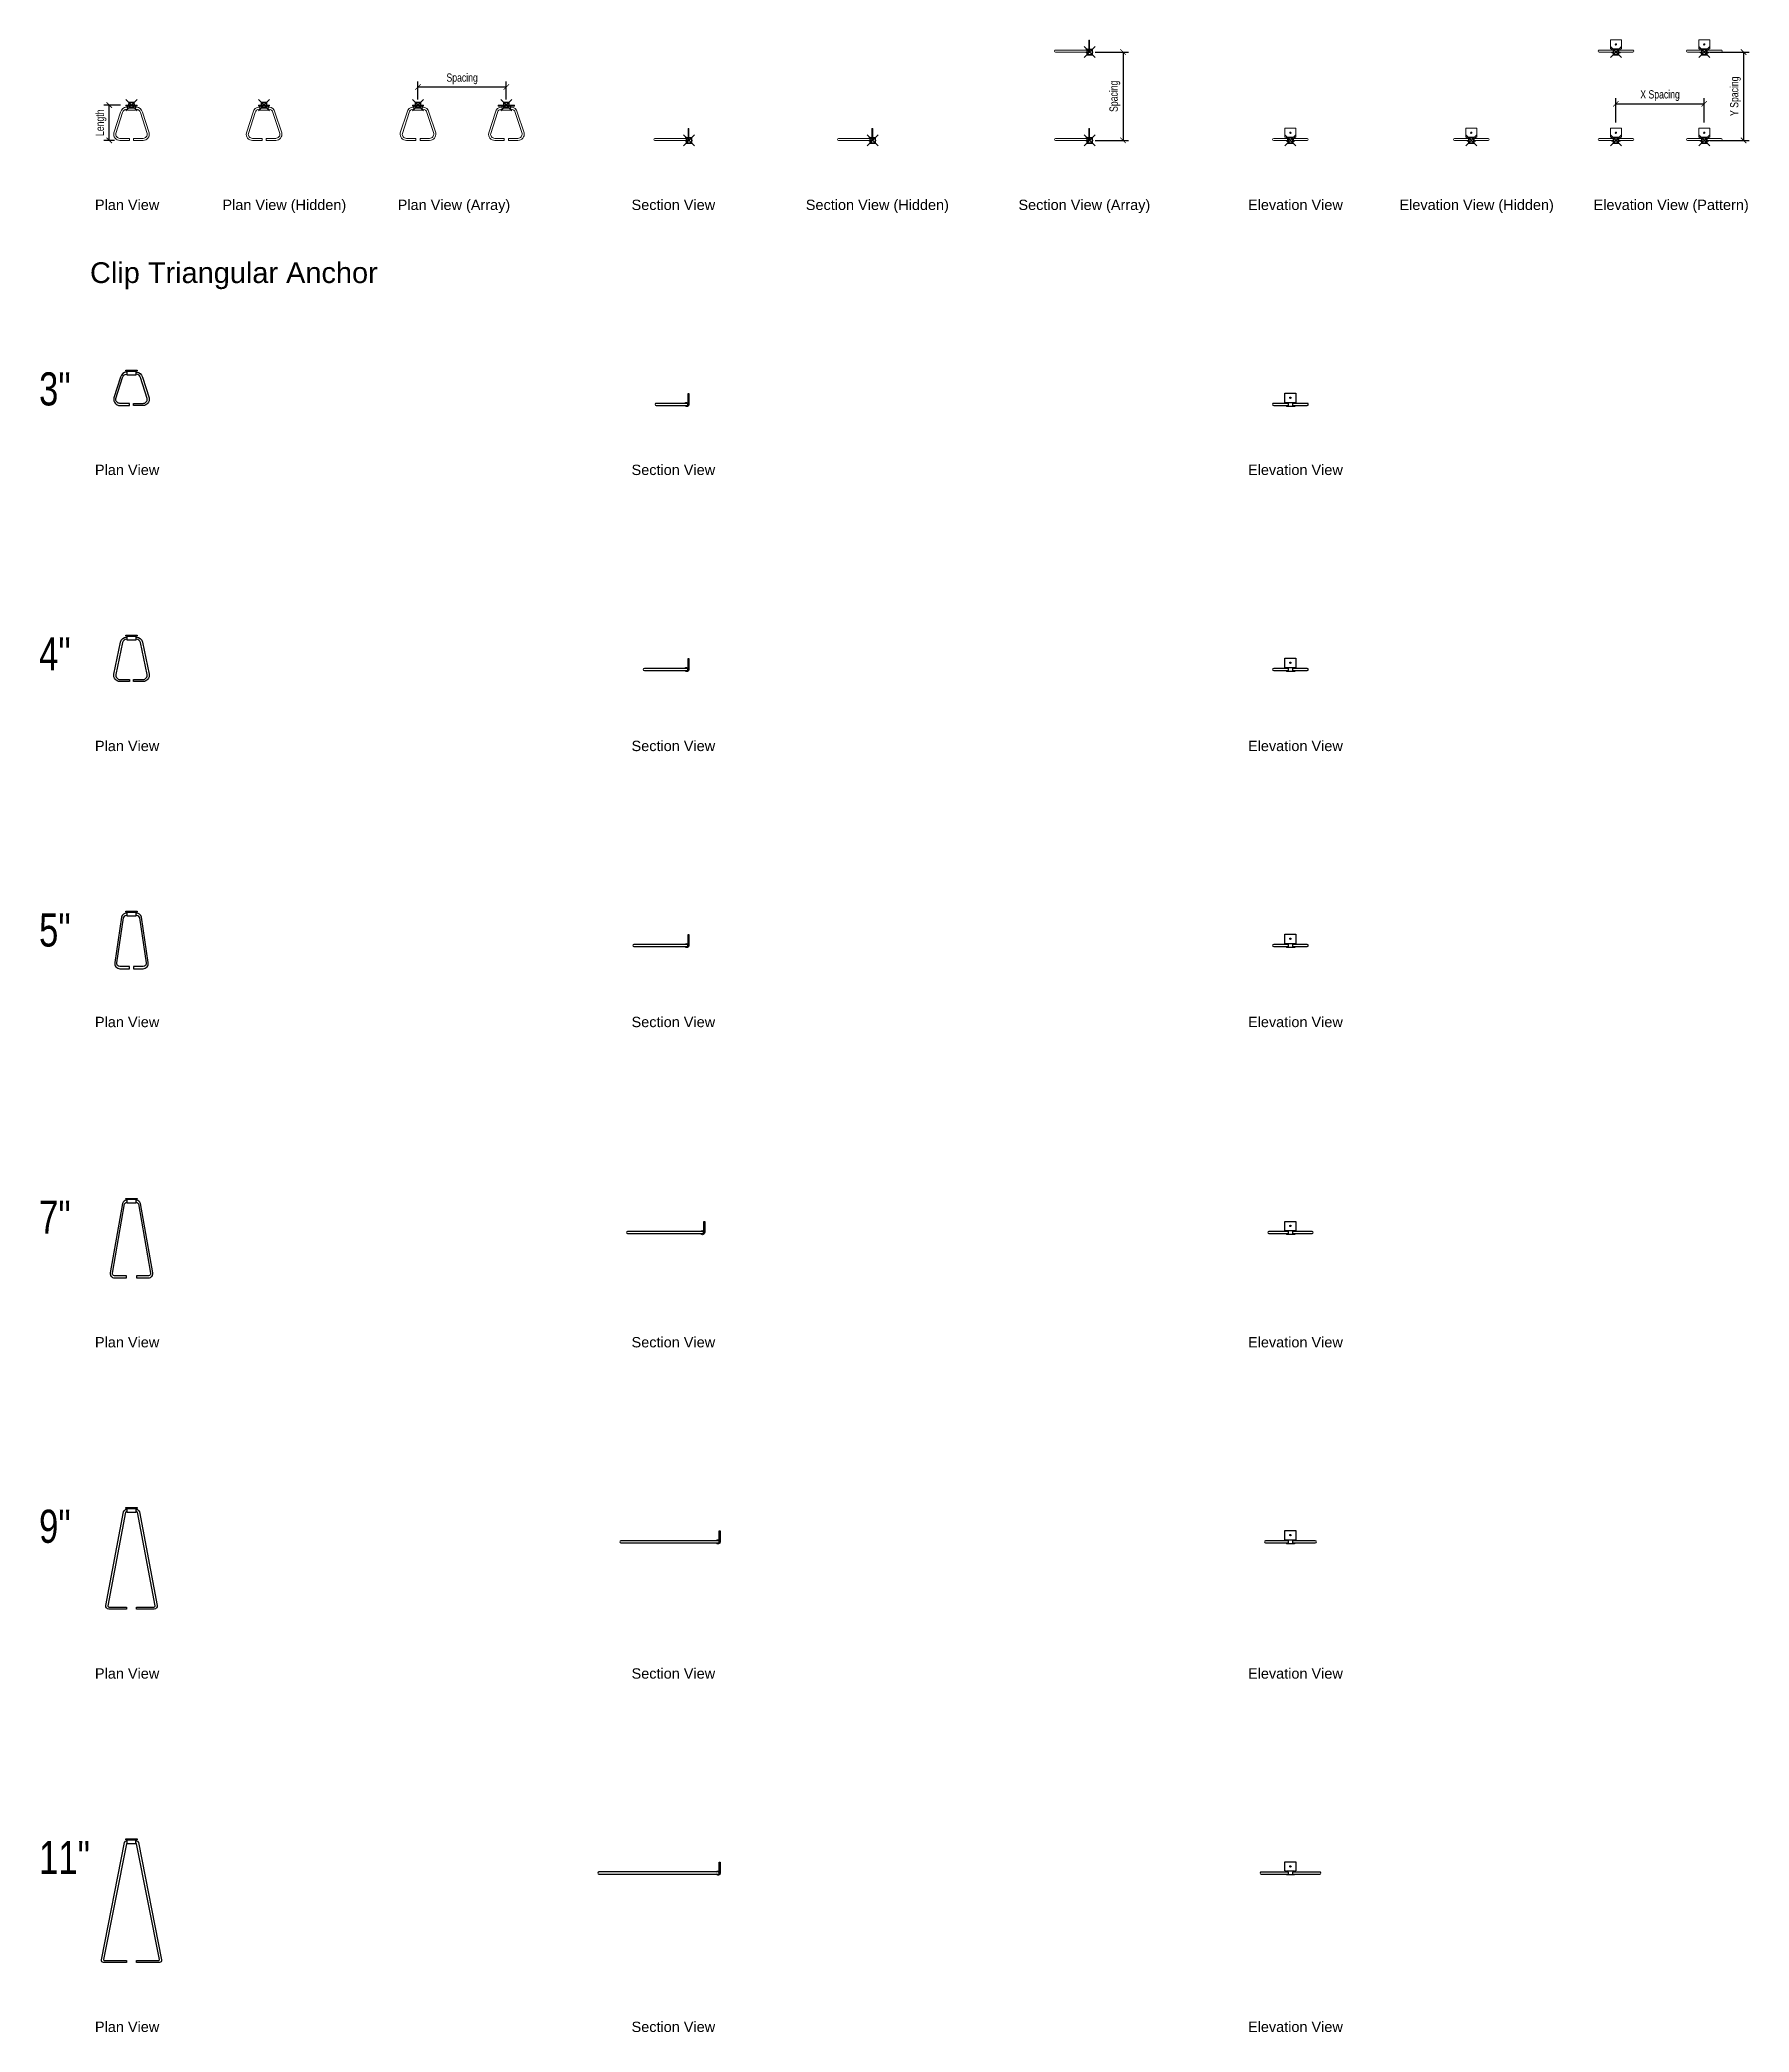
# Model space of a CAD drawing. Header units: inches. Extents: x -1 to 153, y -171 to 9.
import ezdxf
from ezdxf.enums import TextEntityAlignment as Align

# ---------------------------------------------------------------- set-up
doc = ezdxf.new("R2010")
doc.units = ezdxf.units.IN
doc.header["$LTSCALE"] = 48
doc.header["$MEASUREMENT"] = 0
doc.header["$PDMODE"] = 99
doc.header["$PDSIZE"] = 0.5
doc.layers.add('DIMLINE', color=211, linetype='Continuous')
doc.layers.add('FINE', color=90, linetype='Continuous', lineweight=18)
doc.layers.add('TITTXT', color=213, linetype='Continuous', lineweight=50)
doc.styles.add('Arch-Dim', font='ARIAL.TTF', dxfattribs={"width": 0.75})
doc.styles.add('RomanS', font='romans.shx')
doc.dimstyles.new('Aec-Arch-I-96', dxfattribs={"dimscale": 96, "dimtxt": 0.09375, "dimasz": 0.0625, "dimexe": 0.0625, "dimexo": 0.0625, "dimgap": 0.03125, "dimtad": 1, "dimdec": 4, "dimzin": 3, "dimdsep": 46, "dimlunit": 4, "dimtxsty": 'Arch-Dim', "dimblk": 'ARCHTICK', "dimcen": 0.09375, "dimazin": 2, "dimtfac": 0.75, "dimtdec": 4, "dimtix": 1, "dimtmove": 2, "dimatfit": 2, "dimfxl": 1, "dimtolj": 1, "dimtzin": 0, "dimarcsym": 0})

msp = doc.modelspace()

# ---------------------------------------------------------------- texts
at = {"layer": 'DIMLINE', "style": 'Arch-Dim', "width": 0.75}
for s, p in [('3"', (-1.36398, -24)), ('4"', (-1.36398, -48)), ('5"', (-1.36398, -73)), ('7"', (-1.36398, -99)), ('9"', (-1.36398, -127)), ('11"', (-1.36398, -157))]:
    msp.add_text(s, height=3, dxfattribs=at).set_placement(p)

# ---------------------------------------------------------------- blocks, each defined once
blk = doc.blocks.new('Anno_Title_T2')
at = {"color": 0, "linetype": 'ByBlock', "lineweight": -2, "style": 'RomanS'}
blk.add_attdef('TITLE', (0, 0.5), '', height=1.25, dxfattribs=at)
blk.add_attdef('SCALE', text='', height=0.75, dxfattribs=at).set_placement((0, -0.5), align=Align.TOP_LEFT)
blk = doc.blocks.new('_ArchTick')
at = {"color": 0, "linetype": 'ByBlock', "const_width": 0.15}
blk.add_lwpolyline([(-0.5, -0.5), (0.5, 0.5)], dxfattribs=at)
blk = doc.blocks.new('*D21')
at = {"layer": 'DEFPOINTS', "color": 0}
for p in [(4.99, 3.2), (6.51, 3.2), (5.96, 0)]:
    blk.add_point(p, dxfattribs=at)
at = {"layer": 'DIMLINE', "color": 8, "lineweight": -2}
for p, q in [((6.01, 3.2), (4.49, 3.2)), ((4.99, 0), (4.99, 3.2)), ((5.46, 0), (4.49, 0))]:
    blk.add_line(p, q, dxfattribs=at)
at = {"layer": 'DIMLINE', "color": 8, "lineweight": -2, "xscale": 0.5, "yscale": 0.5, "zscale": 0.5}
for p, rotation in [((4.99, 3.2), 90), ((4.99, 0), 270)]:
    blk.add_blockref('_ArchTick', p, dxfattribs=dict(at, rotation=rotation))
at = {"layer": 'DIMLINE', "color": 0, "insert": (4.25, 1.6), "char_height": 0.75, "attachment_point": 5, "rotation": 90, "style": 'Arch-Dim'}
blk.add_mtext('\\A1;Length', dxfattribs=at)
blk = doc.blocks.new('_Open90')
at = {"color": 0, "linetype": 'ByBlock', "lineweight": -2}
for p, q in [((0, 0), (-1, 0)), ((-0.5, 0.5), (0, 0)), ((0, 0), (-0.5, -0.5))]:
    blk.add_line(p, q, dxfattribs=at)
blk = doc.blocks.new('*D22')
at = {"layer": 'DEFPOINTS', "color": 0}
for p in [(40.95, 4.84), (32.95, 3.2), (40.95, 3.2)]:
    blk.add_point(p, dxfattribs=at)
at = {"layer": 'DIMLINE', "color": 8, "lineweight": -2}
for p, q in [((32.95, 3.7), (32.95, 5.34)), ((32.95, 4.84), (40.95, 4.84)), ((40.95, 3.7), (40.95, 5.34))]:
    blk.add_line(p, q, dxfattribs=at)
at = {"layer": 'DIMLINE', "color": 8, "lineweight": -2, "xscale": 0.5, "yscale": 0.5, "zscale": 0.5, "rotation": 180}
blk.add_blockref('_ArchTick', (32.95, 4.84), dxfattribs=at)
at = {"layer": 'DIMLINE', "color": 8, "lineweight": -2, "xscale": 0.5, "yscale": 0.5, "zscale": 0.5}
blk.add_blockref('_ArchTick', (40.95, 4.84), dxfattribs=at)
at = {"layer": 'DIMLINE', "color": 0, "insert": (36.95, 5.58), "char_height": 0.75, "attachment_point": 5, "style": 'Arch-Dim'}
blk.add_mtext('\\A1;Spacing', dxfattribs=at)
blk = doc.blocks.new('*D23')
at = {"layer": 'DEFPOINTS', "color": 0}
for p in [(93.78, 8), (93.78, 0), (96.8, 0)]:
    blk.add_point(p, dxfattribs=at)
at = {"layer": 'DIMLINE', "color": 8, "lineweight": -2}
for p, q in [((94.28, 8), (97.3, 8)), ((96.8, 8), (96.8, 0)), ((94.28, 0), (97.3, 0))]:
    blk.add_line(p, q, dxfattribs=at)
at = {"layer": 'DIMLINE', "color": 8, "lineweight": -2, "xscale": 0.5, "yscale": 0.5, "zscale": 0.5}
for p, rotation in [((96.8, 8), 90), ((96.8, 0), 270)]:
    blk.add_blockref('_ArchTick', p, dxfattribs=dict(at, rotation=rotation))
at = {"layer": 'DIMLINE', "color": 0, "insert": (96.06, 4), "char_height": 0.75, "attachment_point": 5, "rotation": 90, "style": 'Arch-Dim'}
blk.add_mtext('\\A1;Spacing', dxfattribs=at)
blk = doc.blocks.new('*D24')
at = {"layer": 'DEFPOINTS', "color": 0}
for p in [(149.43, 3.32), (141.43, 1.11), (149.43, 1.11)]:
    blk.add_point(p, dxfattribs=at)
at = {"layer": 'DIMLINE', "color": 8, "lineweight": -2}
for p, q in [((141.43, 1.61), (141.43, 3.82)), ((149.43, 1.61), (149.43, 3.82)), ((141.43, 3.32), (149.43, 3.32))]:
    blk.add_line(p, q, dxfattribs=at)
at = {"layer": 'DIMLINE', "color": 8, "lineweight": -2, "xscale": 0.5, "yscale": 0.5, "zscale": 0.5, "rotation": 180}
blk.add_blockref('_ArchTick', (141.43, 3.32), dxfattribs=at)
at = {"layer": 'DIMLINE', "color": 8, "lineweight": -2, "xscale": 0.5, "yscale": 0.5, "zscale": 0.5}
blk.add_blockref('_ArchTick', (149.43, 3.32), dxfattribs=at)
at = {"layer": 'DIMLINE', "color": 0, "insert": (145.43, 4.06), "char_height": 0.75, "attachment_point": 5, "style": 'Arch-Dim'}
blk.add_mtext('\\A1;X Spacing', dxfattribs=at)
blk = doc.blocks.new('*D25')
at = {"layer": 'DEFPOINTS', "color": 0}
for p in [(149.43, 8), (149.43, 0), (153, 0)]:
    blk.add_point(p, dxfattribs=at)
at = {"layer": 'DIMLINE', "color": 8, "lineweight": -2}
for p, q in [((149.93, 8), (153.5, 8)), ((153, 8), (153, 0)), ((149.93, 0), (153.5, 0))]:
    blk.add_line(p, q, dxfattribs=at)
at = {"layer": 'DIMLINE', "color": 8, "lineweight": -2, "xscale": 0.5, "yscale": 0.5, "zscale": 0.5}
for p, rotation in [((153, 8), 90), ((153, 0), 270)]:
    blk.add_blockref('_ArchTick', p, dxfattribs=dict(at, rotation=rotation))
at = {"layer": 'DIMLINE', "color": 0, "insert": (152.26, 4), "char_height": 0.75, "attachment_point": 5, "rotation": 90, "style": 'Arch-Dim'}
blk.add_mtext('\\A1;Y Spacing', dxfattribs=at)
blk = doc.blocks.new('AecDtl_3ClipTrianglePlan')
at = {"color": 0, "linetype": 'ByBlock', "lineweight": -2, "ltscale": 0.0625}
for points in [[(0, 0), (0.5, 0), (0.5, -0.08), (-0.5, -0.08), (-0.5, 0)], [(0, -0.08), (0.38, -0.08), (0.38, -0.45), (-0.38, -0.45), (-0.38, -0.08)]]:
    blk.add_lwpolyline(points, close=True, dxfattribs=at)
for points in [[(-0.38, -0.17), (-0.44, -0.17, 0.35579), (-0.99, -0.62), (-1.6, -2.52, 0.475155), (-1.05, -3.2), (-0.19, -3.2), (-0.19, -3.01), (-1.05, -3.01, -0.467625), (-1.42, -2.57), (-0.81, -0.67, -0.362746), (-0.44, -0.36), (-0.38, -0.36)], [(0.38, -0.17), (0.44, -0.17, -0.35579), (0.99, -0.62), (1.6, -2.52, -0.475155), (1.05, -3.2), (0.19, -3.2), (0.19, -3.01), (1.05, -3.01, 0.467625), (1.42, -2.57), (0.81, -0.67, 0.362746), (0.44, -0.36), (0.38, -0.36)]]:
    blk.add_lwpolyline(points, format="xyb", dxfattribs=at)
blk = doc.blocks.new('AecDtl_3ClipTriangleSection')
at = {"color": 0, "linetype": 'ByBlock', "lineweight": -2, "ltscale": 0.0625}
blk.add_lwpolyline([(-0.19, 0.19), (-2.98, 0.19, 1), (-2.98, 0), (-0.19, 0, 1)], format="xyb", close=True, dxfattribs=at)
for points in [[(-0.24, 0, 0.583199), (-0.08, 0.09), (-0.08, 1.09), (0, 1.09), (0, 0.09, -0.767327), (-0.35, 0)], [(-0.35, 0.19, -0.267949), (-0.19, 0.28), (-0.19, 0.2, 0.136106), (-0.24, 0.19)]]:
    blk.add_lwpolyline(points, format="xyb", dxfattribs=at)
blk = doc.blocks.new('AecDtl_3ClipTriangleElevation')
at = {"color": 0, "linetype": 'ByBlock', "lineweight": -2, "ltscale": 0.0625}
for p, q in [((-0.37, 0), (-0.37, -0.08)), ((0.38, 0), (0.38, -0.08))]:
    blk.add_line(p, q, dxfattribs=at)
for points in [[(-0.19, 0.19), (-1.52, 0.19, 1), (-1.52, 0), (-0.19, 0)], [(0.19, 0), (1.52, 0, 1), (1.52, 0.19), (0.19, 0.19)]]:
    blk.add_lwpolyline(points, format="xyb", close=True, dxfattribs=at)
for points in [[(-0.5, 0.28), (-0.5, 1.11), (0, 1.11), (0.5, 1.11), (0.5, 0.28)], [(-0.5, 0.28), (-0.44, 0.28)], [(-0.37, 0.28), (0.38, 0.28)], [(-0.37, 0.19), (-0.37, 0.28)], [(0.38, 0.19), (0.38, 0.28)], [(0.44, 0.28), (0.5, 0.28)], [(0.38, -0.08), (-0.37, -0.08)]]:
    blk.add_lwpolyline(points, dxfattribs=at)
for points in [[(-0.5, 0.28), (-0.44, 0.28, -0.414214), (-0.37, 0.22), (-0.37, 0.19)], [(0.38, 0.19), (0.38, 0.22, -0.414214), (0.44, 0.28), (0.5, 0.28)]]:
    blk.add_lwpolyline(points, format="xyb", dxfattribs=at)
blk.add_circle((0, 0.7), 0.0625, dxfattribs=at)
blk = doc.blocks.new('AecDtl_4ClipTriangleSection')
at = {"color": 0, "linetype": 'ByBlock', "lineweight": -2, "ltscale": 0.0625}
blk.add_lwpolyline([(-0.19, 0.19), (-4.04, 0.19, 1), (-4.04, 0), (-0.19, 0, 1)], format="xyb", close=True, dxfattribs=at)
for points in [[(-0.24, 0, 0.583199), (-0.08, 0.09), (-0.08, 1.09), (0, 1.09), (0, 0.09, -0.767327), (-0.35, 0)], [(-0.35, 0.19, -0.267949), (-0.19, 0.28), (-0.19, 0.2, 0.136106), (-0.24, 0.19)]]:
    blk.add_lwpolyline(points, format="xyb", dxfattribs=at)
blk = doc.blocks.new('AecDtl_4ClipTriangleElevation')
at = {"color": 0, "linetype": 'ByBlock', "lineweight": -2, "ltscale": 0.0625}
for p, q in [((-0.37, 0), (-0.37, -0.08)), ((0.38, 0), (0.38, -0.08))]:
    blk.add_line(p, q, dxfattribs=at)
for points in [[(-0.19, 0.19), (-1.52, 0.19, 1), (-1.52, 0), (-0.19, 0)], [(0.19, 0), (1.52, 0, 1), (1.52, 0.19), (0.19, 0.19)]]:
    blk.add_lwpolyline(points, format="xyb", close=True, dxfattribs=at)
for points in [[(-0.5, 0.28), (-0.5, 1.11), (0, 1.11), (0.5, 1.11), (0.5, 0.28)], [(-0.5, 0.28), (-0.44, 0.28)], [(-0.37, 0.28), (0.38, 0.28)], [(-0.37, 0.19), (-0.37, 0.28)], [(0.38, 0.19), (0.38, 0.28)], [(0.44, 0.28), (0.5, 0.28)], [(0.38, -0.08), (-0.37, -0.08)]]:
    blk.add_lwpolyline(points, dxfattribs=at)
for points in [[(-0.5, 0.28), (-0.44, 0.28, -0.414214), (-0.37, 0.22), (-0.37, 0.19)], [(0.38, 0.19), (0.38, 0.22, -0.414214), (0.44, 0.28), (0.5, 0.28)]]:
    blk.add_lwpolyline(points, format="xyb", dxfattribs=at)
blk.add_circle((0, 0.7), 0.0625, dxfattribs=at)
blk = doc.blocks.new('AecDtl_4ClipTrianglePlan')
at = {"color": 0, "linetype": 'ByBlock', "lineweight": -2, "ltscale": 0.0625}
for points in [[(0, 0), (0.5, 0), (0.5, -0.08), (-0.5, -0.08), (-0.5, 0)], [(0, -0.08), (0.38, -0.08), (0.38, -0.45), (-0.38, -0.45), (-0.38, -0.08)]]:
    blk.add_lwpolyline(points, close=True, dxfattribs=at)
for points in [[(-0.38, -0.36), (-0.44, -0.36, 0.359268), (-0.8, -0.66), (-1.42, -3.56, 0.471381), (-1.05, -4.01), (-0.19, -4.01), (-0.19, -4.2), (-1.05, -4.2, -0.472374), (-1.6, -3.52), (-0.99, -0.63, -0.35835), (-0.44, -0.17), (-0.38, -0.17)], [(0.38, -0.17), (0.44, -0.17, -0.35835), (0.99, -0.63), (1.6, -3.52, -0.472374), (1.05, -4.2), (0.19, -4.2), (0.19, -4.01), (1.05, -4.01, 0.471381), (1.42, -3.56), (0.8, -0.66, 0.359268), (0.44, -0.36), (0.38, -0.36)]]:
    blk.add_lwpolyline(points, format="xyb", dxfattribs=at)
blk = doc.blocks.new('AecDtl_5ClipTriangleSection')
at = {"color": 0, "linetype": 'ByBlock', "lineweight": -2, "ltscale": 0.0625}
blk.add_lwpolyline([(-0.19, 0.19), (-4.98, 0.19, 1), (-4.98, 0), (-0.19, 0, 1)], format="xyb", close=True, dxfattribs=at)
for points in [[(-0.24, 0, 0.583199), (-0.08, 0.09), (-0.08, 1.09), (0, 1.09), (0, 0.09, -0.767327), (-0.35, 0)], [(-0.35, 0.19, -0.267949), (-0.19, 0.28), (-0.19, 0.2, 0.136106), (-0.24, 0.19)]]:
    blk.add_lwpolyline(points, format="xyb", dxfattribs=at)
blk = doc.blocks.new('AecDtl_5ClipTriangleElevation')
at = {"color": 0, "linetype": 'ByBlock', "lineweight": -2, "ltscale": 0.0625}
for p, q in [((-0.37, 0), (-0.37, -0.08)), ((0.38, 0), (0.38, -0.08))]:
    blk.add_line(p, q, dxfattribs=at)
for points in [[(-0.19, 0.19), (-1.52, 0.19, 1), (-1.52, 0), (-0.19, 0)], [(0.19, 0), (1.52, 0, 1), (1.52, 0.19), (0.19, 0.19)]]:
    blk.add_lwpolyline(points, format="xyb", close=True, dxfattribs=at)
for points in [[(-0.5, 0.28), (-0.5, 1.11), (0, 1.11), (0.5, 1.11), (0.5, 0.28)], [(-0.5, 0.28), (-0.44, 0.28)], [(-0.37, 0.28), (0.38, 0.28)], [(-0.37, 0.19), (-0.37, 0.28)], [(0.38, 0.19), (0.38, 0.28)], [(0.44, 0.28), (0.5, 0.28)], [(0.38, -0.08), (-0.37, -0.08)]]:
    blk.add_lwpolyline(points, dxfattribs=at)
for points in [[(-0.5, 0.28), (-0.44, 0.28, -0.414214), (-0.37, 0.22), (-0.37, 0.19)], [(0.38, 0.19), (0.38, 0.22, -0.414214), (0.44, 0.28), (0.5, 0.28)]]:
    blk.add_lwpolyline(points, format="xyb", dxfattribs=at)
blk.add_circle((0, 0.7), 0.0625, dxfattribs=at)
blk = doc.blocks.new('AecDtl_5ClipTrianglePlan')
at = {"color": 0, "linetype": 'ByBlock', "lineweight": -2, "ltscale": 0.0625}
for points in [[(0, 0), (0.5, 0), (0.5, -0.08), (-0.5, -0.08), (-0.5, 0)], [(0, -0.08), (0.38, -0.08), (0.38, -0.45), (-0.38, -0.45), (-0.38, -0.08)]]:
    blk.add_lwpolyline(points, close=True, dxfattribs=at)
for points in [[(-0.38, -0.17), (-0.44, -0.17, 0.360307), (-0.9, -0.55), (-1.51, -4.64, 0.470257), (-1.05, -5.2), (-0.19, -5.2), (-0.19, -5.01), (-1.05, -5.01, -0.473029), (-1.33, -4.67), (-0.71, -0.59, -0.357746), (-0.44, -0.36), (-0.38, -0.36)], [(0.38, -0.36), (0.44, -0.36, -0.357746), (0.71, -0.59), (1.33, -4.67, -0.473029), (1.05, -5.01), (0.19, -5.01), (0.19, -5.2), (1.05, -5.2, 0.470257), (1.51, -4.64), (0.9, -0.55, 0.360307), (0.44, -0.17), (0.38, -0.17)]]:
    blk.add_lwpolyline(points, format="xyb", dxfattribs=at)
blk = doc.blocks.new('AecDtl_7ClipTriangleSection')
at = {"color": 0, "linetype": 'ByBlock', "lineweight": -2, "ltscale": 0.0625}
blk.add_lwpolyline([(-0.19, 0.19), (-6.98, 0.19, 1), (-6.98, 0), (-0.19, 0, 1)], format="xyb", close=True, dxfattribs=at)
for points in [[(-0.24, 0, 0.583199), (-0.08, 0.09), (-0.08, 1.09), (0, 1.09), (0, 0.09, -0.767327), (-0.35, 0)], [(-0.35, 0.19, -0.267949), (-0.19, 0.28), (-0.19, 0.2, 0.136106), (-0.24, 0.19)]]:
    blk.add_lwpolyline(points, format="xyb", dxfattribs=at)
blk = doc.blocks.new('AecDtl_7ClipTriangleElevation')
at = {"color": 0, "linetype": 'ByBlock', "lineweight": -2, "ltscale": 0.0625}
for p, q in [((-0.37, 0), (-0.37, -0.08)), ((0.38, 0), (0.38, -0.08))]:
    blk.add_line(p, q, dxfattribs=at)
for points in [[(-0.19, 0.19), (-1.96, 0.19, 1), (-1.96, 0), (-0.19, 0)], [(0.19, 0), (1.96, 0, 1), (1.96, 0.19), (0.19, 0.19)]]:
    blk.add_lwpolyline(points, format="xyb", close=True, dxfattribs=at)
for points in [[(-0.5, 0.28), (-0.5, 1.11), (0, 1.11), (0.5, 1.11), (0.5, 0.28)], [(-0.5, 0.28), (-0.44, 0.28)], [(-0.37, 0.28), (0.38, 0.28)], [(-0.37, 0.19), (-0.37, 0.28)], [(0.38, 0.19), (0.38, 0.28)], [(0.44, 0.28), (0.5, 0.28)], [(0.38, -0.08), (-0.37, -0.08)]]:
    blk.add_lwpolyline(points, dxfattribs=at)
for points in [[(-0.5, 0.28), (-0.44, 0.28, -0.414214), (-0.37, 0.22), (-0.37, 0.19)], [(0.38, 0.19), (0.38, 0.22, -0.414214), (0.44, 0.28), (0.5, 0.28)]]:
    blk.add_lwpolyline(points, format="xyb", dxfattribs=at)
blk.add_circle((0, 0.7), 0.0625, dxfattribs=at)
blk = doc.blocks.new('AecDtl_7ClipTrianglePlan')
at = {"color": 0, "linetype": 'ByBlock', "lineweight": -2, "ltscale": 0.0625}
for points in [[(0, 0), (0.5, 0), (0.5, -0.08), (-0.5, -0.08), (-0.5, 0)], [(0, -0.08), (0.38, -0.08), (0.38, -0.45), (-0.38, -0.45), (-0.38, -0.08)]]:
    blk.add_lwpolyline(points, close=True, dxfattribs=at)
for points in [[(-0.38, -0.17), (-0.44, -0.17, 0.359021), (-0.8, -0.48), (-1.92, -6.75, 0.471648), (-1.55, -7.2), (-0.44, -7.2), (-0.44, -7.01), (-1.55, -7.01, -0.473705), (-1.73, -6.78), (-0.62, -0.51, -0.357124), (-0.44, -0.36), (-0.38, -0.36)], [(0.38, -0.36), (0.44, -0.36, -0.357124), (0.62, -0.51), (1.73, -6.78, -0.473705), (1.55, -7.01), (0.44, -7.01), (0.44, -7.2), (1.55, -7.2, 0.471648), (1.92, -6.75), (0.8, -0.48, 0.359021), (0.44, -0.17), (0.38, -0.17)]]:
    blk.add_lwpolyline(points, format="xyb", dxfattribs=at)
blk = doc.blocks.new('AecDtl_9ClipTriangleSection')
at = {"color": 0, "linetype": 'ByBlock', "lineweight": -2, "ltscale": 0.0625}
blk.add_lwpolyline([(-0.19, 0.19), (-8.98, 0.19, 1), (-8.98, 0), (-0.19, 0, 1)], format="xyb", close=True, dxfattribs=at)
for points in [[(-0.24, 0, 0.583199), (-0.08, 0.09), (-0.08, 1.09), (0, 1.09), (0, 0.09, -0.767327), (-0.35, 0)], [(-0.35, 0.19, -0.267949), (-0.19, 0.28), (-0.19, 0.2, 0.136106), (-0.24, 0.19)]]:
    blk.add_lwpolyline(points, format="xyb", dxfattribs=at)
blk = doc.blocks.new('AecDtl_9ClipTriangleElevation')
at = {"color": 0, "linetype": 'ByBlock', "lineweight": -2, "ltscale": 0.0625}
for p, q in [((-0.375, 0), (-0.375, -0.078125)), ((0.375, 0), (0.375, -0.078125))]:
    blk.add_line(p, q, dxfattribs=at)
for points in [[(-0.1875, 0.1875), (-2.25, 0.1875, 1), (-2.25, 0), (-0.1875, 0)], [(0.1875, 0), (2.25, 0, 1), (2.25, 0.1875), (0.1875, 0.1875)]]:
    blk.add_lwpolyline(points, format="xyb", close=True, dxfattribs=at)
for points in [[(-0.5, 0.28125), (-0.5, 1.109375), (0, 1.109375), (0.5, 1.109375), (0.5, 0.28125)], [(-0.5, 0.28125), (-0.4375, 0.28125)], [(-0.375, 0.28125), (0.375, 0.28125)], [(-0.375, 0.1875), (-0.375, 0.28125)], [(0.375, 0.1875), (0.375, 0.28125)], [(0.4375, 0.28125), (0.5, 0.28125)], [(0.375, -0.078125), (-0.375, -0.078125)]]:
    blk.add_lwpolyline(points, dxfattribs=at)
for points in [[(-0.5, 0.28125), (-0.4375, 0.28125, -0.4142135624), (-0.375, 0.21875), (-0.375, 0.1875)], [(0.375, 0.1875), (0.375, 0.21875, -0.4142135624), (0.4375, 0.28125), (0.5, 0.28125)]]:
    blk.add_lwpolyline(points, format="xyb", dxfattribs=at)
blk.add_circle((0, 0.695312), 0.0625, dxfattribs=at)
blk = doc.blocks.new('AecDtl_9ClipTrianglePlan')
at = {"color": 0, "linetype": 'ByBlock', "lineweight": -2, "ltscale": 0.0625}
for points in [[(0, 0), (0.5, 0), (0.5, -0.08), (-0.5, -0.08), (-0.5, 0)], [(0, -0.08), (0.38, -0.08), (0.38, -0.45), (-0.38, -0.45), (-0.38, -0.08)]]:
    blk.add_lwpolyline(points, close=True, dxfattribs=at)
for points in [[(-0.38, -0.36), (-0.44, -0.36, 0.357456), (-0.53, -0.43), (-2.14, -8.9, 0.473344), (-2.05, -9.01), (-0.44, -9.01), (-0.44, -9.2), (-2.05, -9.2, -0.473865), (-2.33, -8.86), (-0.71, -0.4, -0.356976), (-0.44, -0.17), (-0.38, -0.17)], [(0.38, -0.17), (0.44, -0.17, -0.356976), (0.71, -0.4), (2.33, -8.86, -0.473865), (2.05, -9.2), (0.44, -9.2), (0.44, -9.01), (2.05, -9.01, 0.473344), (2.14, -8.9), (0.53, -0.43, 0.357456), (0.44, -0.36), (0.38, -0.36)]]:
    blk.add_lwpolyline(points, format="xyb", dxfattribs=at)
blk = doc.blocks.new('AecDtl_11ClipTriangleSection')
at = {"color": 0, "linetype": 'ByBlock', "lineweight": -2, "ltscale": 0.0625}
blk.add_lwpolyline([(-0.19, 0.19), (-10.98, 0.19, 1), (-10.98, 0), (-0.19, 0, 1)], format="xyb", close=True, dxfattribs=at)
for points in [[(-0.24, 0, 0.583199), (-0.08, 0.09), (-0.08, 1.09), (0, 1.09), (0, 0.09, -0.767327), (-0.35, 0)], [(-0.35, 0.19, -0.267949), (-0.19, 0.28), (-0.19, 0.2, 0.136106), (-0.24, 0.19)]]:
    blk.add_lwpolyline(points, format="xyb", dxfattribs=at)
blk = doc.blocks.new('AecDtl_11ClipTriangleElevation')
at = {"color": 0, "linetype": 'ByBlock', "lineweight": -2, "ltscale": 0.0625}
for p, q in [((-0.375, 0), (-0.375, -0.078125)), ((0.375, 0), (0.375, -0.078125))]:
    blk.add_line(p, q, dxfattribs=at)
for points in [[(-0.1875, 0.1875), (-2.65625, 0.1875, 1), (-2.65625, 0), (-0.1875, 0)], [(0.1875, 0), (2.65625, 0, 1), (2.65625, 0.1875), (0.1875, 0.1875)]]:
    blk.add_lwpolyline(points, format="xyb", close=True, dxfattribs=at)
for points in [[(-0.5, 0.28125), (-0.5, 1.109375), (0, 1.109375), (0.5, 1.109375), (0.5, 0.28125)], [(-0.5, 0.28125), (-0.4375, 0.28125)], [(-0.375, 0.28125), (0.375, 0.28125)], [(-0.375, 0.1875), (-0.375, 0.28125)], [(0.375, 0.1875), (0.375, 0.28125)], [(0.4375, 0.28125), (0.5, 0.28125)], [(0.375, -0.078125), (-0.375, -0.078125)]]:
    blk.add_lwpolyline(points, dxfattribs=at)
for points in [[(-0.5, 0.28125), (-0.4375, 0.28125, -0.4142135624), (-0.375, 0.21875), (-0.375, 0.1875)], [(0.375, 0.1875), (0.375, 0.21875, -0.4142135624), (0.4375, 0.28125), (0.5, 0.28125)]]:
    blk.add_lwpolyline(points, format="xyb", dxfattribs=at)
blk.add_circle((0, 0.695312), 0.0625, dxfattribs=at)
blk = doc.blocks.new('AecDtl_11ClipTrianglePlan')
at = {"color": 0, "linetype": 'ByBlock', "lineweight": -2, "ltscale": 0.0625}
for points in [[(0, 0), (0.5, 0), (0.5, -0.08), (-0.5, -0.08), (-0.5, 0)], [(0, -0.08), (0.37, -0.08), (0.37, -0.45), (-0.38, -0.45), (-0.38, -0.08)]]:
    blk.add_lwpolyline(points, close=True, dxfattribs=at)
for points in [[(-0.38, -0.37, 0.265915), (-0.46, -0.46), (-2.53, -10.93, 0.477285), (-2.47, -11.01), (-0.44, -11.01), (-0.44, -11.2), (-2.55, -11.2, -0.474497), (-2.73, -10.97), (-0.62, -0.32, -0.356395), (-0.44, -0.17), (-0.38, -0.17)], [(0.37, -0.17), (0.44, -0.17, -0.356395), (0.62, -0.32), (2.73, -10.97, -0.474497), (2.55, -11.2), (0.44, -11.2), (0.44, -11.01), (2.47, -11.01, 0.477285), (2.53, -10.93), (0.46, -0.46, 0.265915), (0.37, -0.37)]]:
    blk.add_lwpolyline(points, format="xyb", dxfattribs=at)

# ---------------------------------------------------------------- dimensions: what is measured, and where the dimension line sits
at = {"layer": 'DIMLINE'}
for base, p1, p2, text, picture, middle in [((96.79801, 0), (93.77745, 8), (93.77745, 0), 'Spacing', '*D23', (96.05637, 4)), ((152.9995, 0), (149.43235, 8), (149.43235, 0), 'Y Spacing', '*D25', (152.25786, 4)), ((4.989, 3.19531), (5.9569, 0), (6.50802, 3.19531), 'Length', '*D21', (4.25375, 1.59766))]:
    dim = msp.add_linear_dim(base=base, p1=p1, p2=p2, angle=90, text=text, dimstyle='Aec-Arch-I-96', override={"dimscale": 8, "dimclrd": 8, "dimclre": 8, "dimldrblk": 'Open90'}, dxfattribs=at)
    dim.commit()
    dim.dimension.update_dxf_attribs({"geometry": picture, "text_midpoint": middle})
for base, p1, p2, text, picture, middle in [((40.95481, 4.83595), (32.95481, 3.19531), (40.95481, 3.19531), 'Spacing', '*D22', (36.95481, 5.57759)), ((149.43235, 3.31566), (141.43235, 1.10938), (149.43235, 1.10938), 'X Spacing', '*D24', (145.43235, 4.0573))]:
    dim = msp.add_linear_dim(base=base, p1=p1, p2=p2, text=text, dimstyle='Aec-Arch-I-96', override={"dimscale": 8, "dimclrd": 8, "dimclre": 8, "dimldrblk": 'Open90'}, dxfattribs=at)
    dim.commit()
    dim.dimension.update_dxf_attribs({"geometry": picture, "text_midpoint": middle})

# ---------------------------------------------------------------- linework, layer by layer
at = {"layer": 'DIMLINE'}
for p in [(93.77745, 8), (141.43235, 8), (149.43235, 8), (7.00802, 3.19531), (19.01399, 3.19531), (32.95481, 3.19531), (40.95481, 3.19531), (57.49312, 0), (74.13356, 0), (93.77745, 0), (111.96251, 0), (128.33464, 0), (141.43235, 0), (149.43235, 0)]:
    msp.add_point(p, dxfattribs=at)
at = {"layer": 'FINE'}
for p, q in [((141.05735, 8), (141.05735, 7.92188)), ((141.24485, 8), (141.24485, 8.1875)), ((141.61985, 8), (141.61985, 8.1875)), ((141.80735, 8), (141.80735, 7.92188)), ((149.05735, 8), (149.05735, 7.92188)), ((149.24485, 8), (149.24485, 8.1875)), ((149.61985, 8), (149.61985, 8.1875)), ((149.80735, 8), (149.80735, 7.92188)), ((111.58751, 0), (111.58751, -0.07812)), ((112.33751, 0), (112.33751, -0.07812)), ((141.05735, 0), (141.05735, -0.07812)), ((141.24485, 0), (141.24485, 0.1875)), ((141.61985, 0), (141.61985, 0.1875)), ((141.80735, 0), (141.80735, -0.07812)), ((149.05735, 0), (149.05735, -0.07812)), ((149.24485, 0), (149.24485, 0.1875)), ((149.61985, 0), (149.61985, 0.1875)), ((149.80735, 0), (149.80735, -0.07812))]:
    msp.add_line(p, q, dxfattribs=at)
at = {"layer": 'FINE', "ltscale": 0.0625}
for p, q in [((127.95964, 0), (127.95964, -0.07812)), ((128.14714, 0), (128.14714, 0.1875)), ((128.52214, 0), (128.52214, 0.1875)), ((128.70964, 0), (128.70964, -0.07812))]:
    msp.add_line(p, q, dxfattribs=at)
at = {"layer": 'FINE'}
for points in [[(93.53362, 8, 0.583198663), (93.69933, 8.09375), (93.69933, 9.09375), (93.77745, 9.09375), (93.77745, 8.09375, -0.767326988), (93.42757, 8)], [(93.42757, 8.1875, -0.267949192), (93.58995, 8.28125), (93.58995, 8.20312, 0.136106111), (93.53362, 8.1875)], [(141.24485, 8.1875), (139.91247, 8.1875, 1), (139.91247, 8), (141.24485, 8)], [(140.93235, 8.28125), (140.99485, 8.28125, -0.414213562), (141.05735, 8.21875), (141.05735, 8.1875)], [(141.61985, 8), (142.95222, 8, 1), (142.95222, 8.1875), (141.61985, 8.1875)], [(141.80735, 8.1875), (141.80735, 8.21875, -0.414213562), (141.86985, 8.28125), (141.93235, 8.28125)], [(149.24485, 8.1875), (147.91247, 8.1875, 1), (147.91247, 8), (149.24485, 8)], [(148.93235, 8.28125), (148.99485, 8.28125, -0.414213562), (149.05735, 8.21875), (149.05735, 8.1875)], [(149.61985, 8), (150.95222, 8, 1), (150.95222, 8.1875), (149.61985, 8.1875)], [(149.80735, 8.1875), (149.80735, 8.21875, -0.414213562), (149.86985, 8.28125), (149.93235, 8.28125)], [(6.63302, 3.02344), (6.57131, 3.02344, 0.35579007), (6.02041, 2.57462), (5.40601, 0.67618, 0.47515463), (5.9569, 0), (6.82052, 0), (6.82052, 0.1875), (5.9569, 0.1875, -0.467625001), (5.58788, 0.62922), (6.20229, 2.52765, -0.362745932), (6.57131, 2.83594), (6.63302, 2.83594)], [(7.38302, 3.02344), (7.44474, 3.02344, -0.35579007), (7.99563, 2.57462), (8.61004, 0.67618, -0.47515463), (8.05915, 0), (7.19552, 0), (7.19552, 0.1875), (8.05915, 0.1875, 0.467625001), (8.42817, 0.62922), (7.81376, 2.52765, 0.362745932), (7.44474, 2.83594), (7.38302, 2.83594)], [(32.57981, 3.02344), (32.51809, 3.02344, 0.35579007), (31.9672, 2.57462), (31.3528, 0.67618, 0.47515463), (31.90369, 0), (32.76731, 0), (32.76731, 0.1875), (31.90369, 0.1875, -0.467625001), (31.53467, 0.62922), (32.14908, 2.52765, -0.362745932), (32.51809, 2.83594), (32.57981, 2.83594)], [(33.32981, 3.02344), (33.39153, 3.02344, -0.35579007), (33.94242, 2.57462), (34.55683, 0.67618, -0.47515463), (34.00594, 0), (33.14231, 0), (33.14231, 0.1875), (34.00594, 0.1875, 0.467625001), (34.37495, 0.62922), (33.76055, 2.52765, 0.362745932), (33.39153, 2.83594), (33.32981, 2.83594)], [(40.57981, 3.02344), (40.51809, 3.02344, 0.35579007), (39.9672, 2.57462), (39.3528, 0.67618, 0.47515463), (39.90369, 0), (40.76731, 0), (40.76731, 0.1875), (39.90369, 0.1875, -0.467625001), (39.53467, 0.62922), (40.14908, 2.52765, -0.362745932), (40.51809, 2.83594), (40.57981, 2.83594)], [(41.32981, 3.02344), (41.39153, 3.02344, -0.35579007), (41.94242, 2.57462), (42.55683, 0.67618, -0.47515463), (42.00594, 0), (41.14231, 0), (41.14231, 0.1875), (42.00594, 0.1875, 0.467625001), (42.37495, 0.62922), (41.76055, 2.52765, 0.362745932), (41.39153, 2.83594), (41.32981, 2.83594)], [(57.24928, 0, 0.583198663), (57.41499, 0.09375), (57.41499, 1.09375), (57.49312, 1.09375), (57.49312, 0.09375, -0.767326988), (57.14324, 0)], [(57.14324, 0.1875, -0.267949192), (57.30562, 0.28125), (57.30562, 0.20312, 0.136106111), (57.24928, 0.1875)], [(93.53362, 0, 0.583198663), (93.69933, 0.09375), (93.69933, 1.09375), (93.77745, 1.09375), (93.77745, 0.09375, -0.767326988), (93.42757, 0)], [(93.42757, 0.1875, -0.267949192), (93.58995, 0.28125), (93.58995, 0.20312, 0.136106111), (93.53362, 0.1875)], [(111.46251, 0.28125), (111.52501, 0.28125, -0.414213562), (111.58751, 0.21875), (111.58751, 0.1875)], [(112.33751, 0.1875), (112.33751, 0.21875, -0.414213562), (112.40001, 0.28125), (112.46251, 0.28125)], [(141.24485, 0.1875), (139.91247, 0.1875, 1), (139.91247, 0), (141.24485, 0)], [(140.93235, 0.28125), (140.99485, 0.28125, -0.414213562), (141.05735, 0.21875), (141.05735, 0.1875)], [(141.61985, 0), (142.95222, 0, 1), (142.95222, 0.1875), (141.61985, 0.1875)], [(141.80735, 0.1875), (141.80735, 0.21875, -0.414213562), (141.86985, 0.28125), (141.93235, 0.28125)], [(149.24485, 0.1875), (147.91247, 0.1875, 1), (147.91247, 0), (149.24485, 0)], [(148.93235, 0.28125), (148.99485, 0.28125, -0.414213562), (149.05735, 0.21875), (149.05735, 0.1875)], [(149.61985, 0), (150.95222, 0, 1), (150.95222, 0.1875), (149.61985, 0.1875)], [(149.80735, 0.1875), (149.80735, 0.21875, -0.414213562), (149.86985, 0.28125), (149.93235, 0.28125)]]:
    msp.add_lwpolyline(points, format="xyb", dxfattribs=at)
for points in [[(140.93235, 8.28125), (140.93235, 9.10938), (141.43235, 9.10938), (141.93235, 9.10938), (141.93235, 8.28125)], [(148.93235, 8.28125), (148.93235, 9.10938), (149.43235, 9.10938), (149.93235, 9.10938), (149.93235, 8.28125)], [(140.93235, 8.28125), (140.99485, 8.28125)], [(141.05735, 8.28125), (141.80735, 8.28125)], [(141.05735, 8.1875), (141.05735, 8.28125)], [(141.80735, 7.92188), (141.05735, 7.92188)], [(141.80735, 8.1875), (141.80735, 8.28125)], [(141.86985, 8.28125), (141.93235, 8.28125)], [(148.93235, 8.28125), (148.99485, 8.28125)], [(149.05735, 8.28125), (149.80735, 8.28125)], [(149.05735, 8.1875), (149.05735, 8.28125)], [(149.80735, 7.92188), (149.05735, 7.92188)], [(149.80735, 8.1875), (149.80735, 8.28125)], [(149.86985, 8.28125), (149.93235, 8.28125)], [(111.46251, 0.28125), (111.46251, 1.10938), (111.96251, 1.10938), (112.46251, 1.10938), (112.46251, 0.28125)], [(111.46251, 0.28125), (111.52501, 0.28125)], [(111.58751, 0.28125), (112.33751, 0.28125)], [(111.58751, 0.1875), (111.58751, 0.28125)], [(112.33751, 0.1875), (112.33751, 0.28125)], [(112.40001, 0.28125), (112.46251, 0.28125)], [(140.93235, 0.28125), (140.93235, 1.10938), (141.43235, 1.10938), (141.93235, 1.10938), (141.93235, 0.28125)], [(140.93235, 0.28125), (140.99485, 0.28125)], [(141.05735, 0.28125), (141.80735, 0.28125)], [(141.05735, 0.1875), (141.05735, 0.28125)], [(141.80735, 0.1875), (141.80735, 0.28125)], [(141.86985, 0.28125), (141.93235, 0.28125)], [(148.93235, 0.28125), (148.93235, 1.10938), (149.43235, 1.10938), (149.93235, 1.10938), (149.93235, 0.28125)], [(148.93235, 0.28125), (148.99485, 0.28125)], [(149.05735, 0.28125), (149.80735, 0.28125)], [(149.05735, 0.1875), (149.05735, 0.28125)], [(149.80735, 0.1875), (149.80735, 0.28125)], [(149.86985, 0.28125), (149.93235, 0.28125)], [(112.33751, -0.07812), (111.58751, -0.07812)], [(141.80735, -0.07812), (141.05735, -0.07812)], [(149.80735, -0.07812), (149.05735, -0.07812)]]:
    msp.add_lwpolyline(points, dxfattribs=at)
for points in [[(93.58995, 8.1875), (90.67589, 8.1875, 1), (90.67589, 8), (93.58995, 8, 1)], [(57.30562, 0.1875), (54.39156, 0.1875, 1), (54.39156, 0), (57.30562, 0, 1)], [(93.58995, 0.1875), (90.67589, 0.1875, 1), (90.67589, 0), (93.58995, 0, 1)], [(111.77501, 0.1875), (110.44264, 0.1875, 1), (110.44264, 0), (111.77501, 0)], [(112.15001, 0), (113.48239, 0, 1), (113.48239, 0.1875), (112.15001, 0.1875)]]:
    msp.add_lwpolyline(points, format="xyb", close=True, dxfattribs=at)
for points in [[(7.00802, 3.19531), (7.50802, 3.19531), (7.50802, 3.11719), (6.50802, 3.11719), (6.50802, 3.19531)], [(7.00802, 3.11719), (7.38302, 3.11719), (7.38302, 2.74219), (6.63302, 2.74219), (6.63302, 3.11719)], [(32.95481, 3.19531), (33.45481, 3.19531), (33.45481, 3.11719), (32.45481, 3.11719), (32.45481, 3.19531)], [(32.95481, 3.11719), (33.32981, 3.11719), (33.32981, 2.74219), (32.57981, 2.74219), (32.57981, 3.11719)], [(40.95481, 3.19531), (41.70481, 3.19531), (41.70481, 3.11719), (40.20481, 3.11719), (40.20481, 3.19531)], [(40.95481, 3.11719), (41.32981, 3.11719), (41.32981, 2.74219), (40.57981, 2.74219), (40.57981, 3.11719)]]:
    msp.add_lwpolyline(points, close=True, dxfattribs=at)
at = {"layer": 'FINE', "ltscale": 0.0625}
for points in [[(18.63899, 3.02344), (18.57727, 3.02344, 0.35579007), (18.02638, 2.57462), (17.41197, 0.67618, 0.47515463), (17.96287, 0), (18.82649, 0), (18.82649, 0.1875), (17.96287, 0.1875, -0.467625001), (17.59385, 0.62922), (18.20825, 2.52765, -0.362745932), (18.57727, 2.83594), (18.63899, 2.83594)], [(19.38899, 3.02344), (19.45071, 3.02344, -0.35579007), (20.0016, 2.57462), (20.61601, 0.67618, -0.47515463), (20.06511, 0), (19.20149, 0), (19.20149, 0.1875), (20.06511, 0.1875, 0.467625001), (20.43413, 0.62922), (19.81972, 2.52765, 0.362745932), (19.45071, 2.83594), (19.38899, 2.83594)], [(73.88973, 0, 0.583198663), (74.05544, 0.09375), (74.05544, 1.09375), (74.13356, 1.09375), (74.13356, 0.09375, -0.767326988), (73.78368, 0)], [(73.78368, 0.1875, -0.267949192), (73.94606, 0.28125), (73.94606, 0.20312, 0.136106111), (73.88973, 0.1875)], [(128.14714, 0.1875), (126.81477, 0.1875, 1), (126.81477, 0), (128.14714, 0)], [(127.83464, 0.28125), (127.89714, 0.28125, -0.414213562), (127.95964, 0.21875), (127.95964, 0.1875)], [(128.52214, 0), (129.85452, 0, 1), (129.85452, 0.1875), (128.52214, 0.1875)], [(128.70964, 0.1875), (128.70964, 0.21875, -0.414213562), (128.77214, 0.28125), (128.83464, 0.28125)]]:
    msp.add_lwpolyline(points, format="xyb", dxfattribs=at)
for points in [[(19.01399, 3.19531), (19.51399, 3.19531), (19.51399, 3.11719), (18.51399, 3.11719), (18.51399, 3.19531)], [(19.01399, 3.11719), (19.38899, 3.11719), (19.38899, 2.74219), (18.63899, 2.74219), (18.63899, 3.11719)]]:
    msp.add_lwpolyline(points, close=True, dxfattribs=at)
msp.add_lwpolyline([(73.94606, 0.1875), (71.032, 0.1875, 1), (71.032, 0), (73.94606, 0, 1)], format="xyb", close=True, dxfattribs=at)
for points in [[(127.83464, 0.28125), (127.83464, 1.10938), (128.33464, 1.10938), (128.83464, 1.10938), (128.83464, 0.28125)], [(127.83464, 0.28125), (127.89714, 0.28125)], [(127.95964, 0.28125), (128.70964, 0.28125)], [(127.95964, 0.1875), (127.95964, 0.28125)], [(128.70964, 0.1875), (128.70964, 0.28125)], [(128.77214, 0.28125), (128.83464, 0.28125)], [(128.70964, -0.07812), (127.95964, -0.07812)]]:
    msp.add_lwpolyline(points, dxfattribs=at)
at = {"layer": 'FINE'}
for centre in [(141.43235, 8.69531), (149.43235, 8.69531), (111.96251, 0.69531), (141.43235, 0.69531), (149.43235, 0.69531)]:
    msp.add_circle(centre, 0.0625, dxfattribs=at)
at = {"layer": 'FINE', "ltscale": 0.0625}
msp.add_circle((128.33464, 0.69531), 0.0625, dxfattribs=at)

# ---------------------------------------------------------------- block references
for name, p in [('AecDtl_3ClipTrianglePlan', (7.00802, -20.80469)), ('AecDtl_3ClipTriangleSection', (57.49312, -24)), ('AecDtl_3ClipTriangleElevation', (111.96251, -24)), ('AecDtl_4ClipTrianglePlan', (7.00802, -44.80469)), ('AecDtl_4ClipTriangleSection', (57.49312, -48)), ('AecDtl_4ClipTriangleElevation', (111.96251, -48)), ('AecDtl_5ClipTrianglePlan', (7.00802, -69.80469)), ('AecDtl_5ClipTriangleSection', (57.49312, -73)), ('AecDtl_5ClipTriangleElevation', (111.96251, -73)), ('AecDtl_7ClipTrianglePlan', (7.00802, -95.80469)), ('AecDtl_7ClipTriangleSection', (58.91478, -99)), ('AecDtl_7ClipTriangleElevation', (111.96251, -99)), ('AecDtl_9ClipTrianglePlan', (7.00802, -123.80469)), ('AecDtl_9ClipTriangleSection', (60.31401, -127)), ('AecDtl_9ClipTriangleElevation', (111.96251, -127)), ('AecDtl_11ClipTrianglePlan', (7.00802, -153.80469)), ('AecDtl_11ClipTriangleSection', (60.31401, -157)), ('AecDtl_11ClipTriangleElevation', (111.96251, -157))]:
    msp.add_blockref(name, p)
at = {"layer": 'TITTXT'}
ref = msp.add_blockref('Anno_Title_T2', (3.70083, -6.67535), dxfattribs=dict(at, xscale=0.75, yscale=0.75, zscale=0.75))
ref.add_attrib('TITLE', 'Plan View', (3.70083, -6.30035), dxfattribs={"layer": '0', "color": 0, "linetype": 'ByBlock', "lineweight": -2, "height": 0.9375, "style": 'Arch-Dim'})
ref = msp.add_blockref('Anno_Title_T2', (15.24385, -6.67535), dxfattribs=dict(at, xscale=0.75, yscale=0.75, zscale=0.75))
ref.add_attrib('TITLE', 'Plan View (Hidden)', (15.24385, -6.30035), dxfattribs={"layer": '0', "color": 0, "linetype": 'ByBlock', "lineweight": -2, "height": 0.9375, "style": 'Arch-Dim'})
ref = msp.add_blockref('Anno_Title_T2', (31.11444, -6.67535), dxfattribs=dict(at, xscale=0.75, yscale=0.75, zscale=0.75))
ref.add_attrib('TITLE', 'Plan View (Array)', (31.11444, -6.30035), dxfattribs={"layer": '0', "color": 0, "linetype": 'ByBlock', "lineweight": -2, "height": 0.9375, "style": 'Arch-Dim'})
ref = msp.add_blockref('Anno_Title_T2', (52.29302, -6.67535), dxfattribs=dict(at, xscale=0.75, yscale=0.75, zscale=0.75))
ref.add_attrib('TITLE', 'Section View', (52.29302, -6.30035), dxfattribs={"layer": '0', "color": 0, "linetype": 'ByBlock', "lineweight": -2, "height": 0.9375, "style": 'Arch-Dim'})
ref = msp.add_blockref('Anno_Title_T2', (68.07511, -6.67535), dxfattribs=dict(at, xscale=0.75, yscale=0.75, zscale=0.75))
ref.add_attrib('TITLE', 'Section View (Hidden)', (68.07511, -6.30035), dxfattribs={"layer": '0', "color": 0, "linetype": 'ByBlock', "lineweight": -2, "height": 0.9375, "style": 'Arch-Dim'})
ref = msp.add_blockref('Anno_Title_T2', (87.32995, -6.67535), dxfattribs=dict(at, xscale=0.75, yscale=0.75, zscale=0.75))
ref.add_attrib('TITLE', 'Section View (Array)', (87.32995, -6.30035), dxfattribs={"layer": '0', "color": 0, "linetype": 'ByBlock', "lineweight": -2, "height": 0.9375, "style": 'Arch-Dim'})
ref = msp.add_blockref('Anno_Title_T2', (108.1171, -6.67535), dxfattribs=dict(at, xscale=0.75, yscale=0.75, zscale=0.75))
ref.add_attrib('TITLE', 'Elevation View', (108.1171, -6.30035), dxfattribs={"layer": '0', "color": 0, "linetype": 'ByBlock', "lineweight": -2, "height": 0.9375, "style": 'Arch-Dim'})
ref = msp.add_blockref('Anno_Title_T2', (121.83562, -6.67535), dxfattribs=dict(at, xscale=0.75, yscale=0.75, zscale=0.75))
ref.add_attrib('TITLE', 'Elevation View (Hidden)', (121.83562, -6.30035), dxfattribs={"layer": '0', "color": 0, "linetype": 'ByBlock', "lineweight": -2, "height": 0.9375, "style": 'Arch-Dim'})
ref = msp.add_blockref('Anno_Title_T2', (139.41437, -6.67535), dxfattribs=dict(at, xscale=0.75, yscale=0.75, zscale=0.75))
ref.add_attrib('TITLE', 'Elevation View (Pattern)', (139.41437, -6.30035), dxfattribs={"layer": '0', "color": 0, "linetype": 'ByBlock', "lineweight": -2, "height": 0.9375, "style": 'Arch-Dim'})
ref = msp.add_blockref('Anno_Title_T2', (3.24987, -13.66168), dxfattribs=dict(at, xscale=1.5, yscale=1.5, zscale=1.5))
ref.add_attrib('TITLE', 'Clip Triangular Anchor', (3.24987, -12.91168), dxfattribs={"layer": '0', "color": 0, "linetype": 'ByBlock', "lineweight": -2, "height": 1.875, "style": 'Arch-Dim'})
ref = msp.add_blockref('Anno_Title_T2', (3.70083, -30.67535), dxfattribs=dict(at, xscale=0.75, yscale=0.75, zscale=0.75))
ref.add_attrib('TITLE', 'Plan View', (3.70083, -30.30035), dxfattribs={"layer": '0', "color": 0, "linetype": 'ByBlock', "lineweight": -2, "height": 0.9375, "style": 'Arch-Dim'})
ref = msp.add_blockref('Anno_Title_T2', (52.29302, -30.67535), dxfattribs=dict(at, xscale=0.75, yscale=0.75, zscale=0.75))
ref.add_attrib('TITLE', 'Section View', (52.29302, -30.30035), dxfattribs={"layer": '0', "color": 0, "linetype": 'ByBlock', "lineweight": -2, "height": 0.9375, "style": 'Arch-Dim'})
ref = msp.add_blockref('Anno_Title_T2', (108.1171, -30.67535), dxfattribs=dict(at, xscale=0.75, yscale=0.75, zscale=0.75))
ref.add_attrib('TITLE', 'Elevation View', (108.1171, -30.30035), dxfattribs={"layer": '0', "color": 0, "linetype": 'ByBlock', "lineweight": -2, "height": 0.9375, "style": 'Arch-Dim'})
ref = msp.add_blockref('Anno_Title_T2', (3.70083, -55.67535), dxfattribs=dict(at, xscale=0.75, yscale=0.75, zscale=0.75))
ref.add_attrib('TITLE', 'Plan View', (3.70083, -55.30035), dxfattribs={"layer": '0', "color": 0, "linetype": 'ByBlock', "lineweight": -2, "height": 0.9375, "style": 'Arch-Dim'})
ref = msp.add_blockref('Anno_Title_T2', (52.29302, -55.67535), dxfattribs=dict(at, xscale=0.75, yscale=0.75, zscale=0.75))
ref.add_attrib('TITLE', 'Section View', (52.29302, -55.30035), dxfattribs={"layer": '0', "color": 0, "linetype": 'ByBlock', "lineweight": -2, "height": 0.9375, "style": 'Arch-Dim'})
ref = msp.add_blockref('Anno_Title_T2', (108.1171, -55.67535), dxfattribs=dict(at, xscale=0.75, yscale=0.75, zscale=0.75))
ref.add_attrib('TITLE', 'Elevation View', (108.1171, -55.30035), dxfattribs={"layer": '0', "color": 0, "linetype": 'ByBlock', "lineweight": -2, "height": 0.9375, "style": 'Arch-Dim'})
ref = msp.add_blockref('Anno_Title_T2', (3.70083, -80.67535), dxfattribs=dict(at, xscale=0.75, yscale=0.75, zscale=0.75))
ref.add_attrib('TITLE', 'Plan View', (3.70083, -80.30035), dxfattribs={"layer": '0', "color": 0, "linetype": 'ByBlock', "lineweight": -2, "height": 0.9375, "style": 'Arch-Dim'})
ref = msp.add_blockref('Anno_Title_T2', (52.29302, -80.67535), dxfattribs=dict(at, xscale=0.75, yscale=0.75, zscale=0.75))
ref.add_attrib('TITLE', 'Section View', (52.29302, -80.30035), dxfattribs={"layer": '0', "color": 0, "linetype": 'ByBlock', "lineweight": -2, "height": 0.9375, "style": 'Arch-Dim'})
ref = msp.add_blockref('Anno_Title_T2', (108.1171, -80.67535), dxfattribs=dict(at, xscale=0.75, yscale=0.75, zscale=0.75))
ref.add_attrib('TITLE', 'Elevation View', (108.1171, -80.30035), dxfattribs={"layer": '0', "color": 0, "linetype": 'ByBlock', "lineweight": -2, "height": 0.9375, "style": 'Arch-Dim'})
ref = msp.add_blockref('Anno_Title_T2', (3.70083, -109.67535), dxfattribs=dict(at, xscale=0.75, yscale=0.75, zscale=0.75))
ref.add_attrib('TITLE', 'Plan View', (3.70083, -109.30035), dxfattribs={"layer": '0', "color": 0, "linetype": 'ByBlock', "lineweight": -2, "height": 0.9375, "style": 'Arch-Dim'})
ref = msp.add_blockref('Anno_Title_T2', (52.29302, -109.67535), dxfattribs=dict(at, xscale=0.75, yscale=0.75, zscale=0.75))
ref.add_attrib('TITLE', 'Section View', (52.29302, -109.30035), dxfattribs={"layer": '0', "color": 0, "linetype": 'ByBlock', "lineweight": -2, "height": 0.9375, "style": 'Arch-Dim'})
ref = msp.add_blockref('Anno_Title_T2', (108.1171, -109.67535), dxfattribs=dict(at, xscale=0.75, yscale=0.75, zscale=0.75))
ref.add_attrib('TITLE', 'Elevation View', (108.1171, -109.30035), dxfattribs={"layer": '0', "color": 0, "linetype": 'ByBlock', "lineweight": -2, "height": 0.9375, "style": 'Arch-Dim'})
ref = msp.add_blockref('Anno_Title_T2', (3.70083, -139.67535), dxfattribs=dict(at, xscale=0.75, yscale=0.75, zscale=0.75))
ref.add_attrib('TITLE', 'Plan View', (3.70083, -139.30035), dxfattribs={"layer": '0', "color": 0, "linetype": 'ByBlock', "lineweight": -2, "height": 0.9375, "style": 'Arch-Dim'})
ref = msp.add_blockref('Anno_Title_T2', (52.29302, -139.67535), dxfattribs=dict(at, xscale=0.75, yscale=0.75, zscale=0.75))
ref.add_attrib('TITLE', 'Section View', (52.29302, -139.30035), dxfattribs={"layer": '0', "color": 0, "linetype": 'ByBlock', "lineweight": -2, "height": 0.9375, "style": 'Arch-Dim'})
ref = msp.add_blockref('Anno_Title_T2', (108.1171, -139.67535), dxfattribs=dict(at, xscale=0.75, yscale=0.75, zscale=0.75))
ref.add_attrib('TITLE', 'Elevation View', (108.1171, -139.30035), dxfattribs={"layer": '0', "color": 0, "linetype": 'ByBlock', "lineweight": -2, "height": 0.9375, "style": 'Arch-Dim'})
ref = msp.add_blockref('Anno_Title_T2', (3.70083, -171.67535), dxfattribs=dict(at, xscale=0.75, yscale=0.75, zscale=0.75))
ref.add_attrib('TITLE', 'Plan View', (3.70083, -171.30035), dxfattribs={"layer": '0', "color": 0, "linetype": 'ByBlock', "lineweight": -2, "height": 0.9375, "style": 'Arch-Dim'})
ref = msp.add_blockref('Anno_Title_T2', (52.29302, -171.67535), dxfattribs=dict(at, xscale=0.75, yscale=0.75, zscale=0.75))
ref.add_attrib('TITLE', 'Section View', (52.29302, -171.30035), dxfattribs={"layer": '0', "color": 0, "linetype": 'ByBlock', "lineweight": -2, "height": 0.9375, "style": 'Arch-Dim'})
ref = msp.add_blockref('Anno_Title_T2', (108.1171, -171.67535), dxfattribs=dict(at, xscale=0.75, yscale=0.75, zscale=0.75))
ref.add_attrib('TITLE', 'Elevation View', (108.1171, -171.30035), dxfattribs={"layer": '0', "color": 0, "linetype": 'ByBlock', "lineweight": -2, "height": 0.9375, "style": 'Arch-Dim'})

msp.set_redraw_order([(e.dxf.handle, doc.entitydb.next_handle()) for e in msp.query("TEXT MTEXT ATTDEF DIMENSION ARC_DIMENSION")])  # texts and dimensions are drawn at this point

doc.saveas('drawing.dxf')
